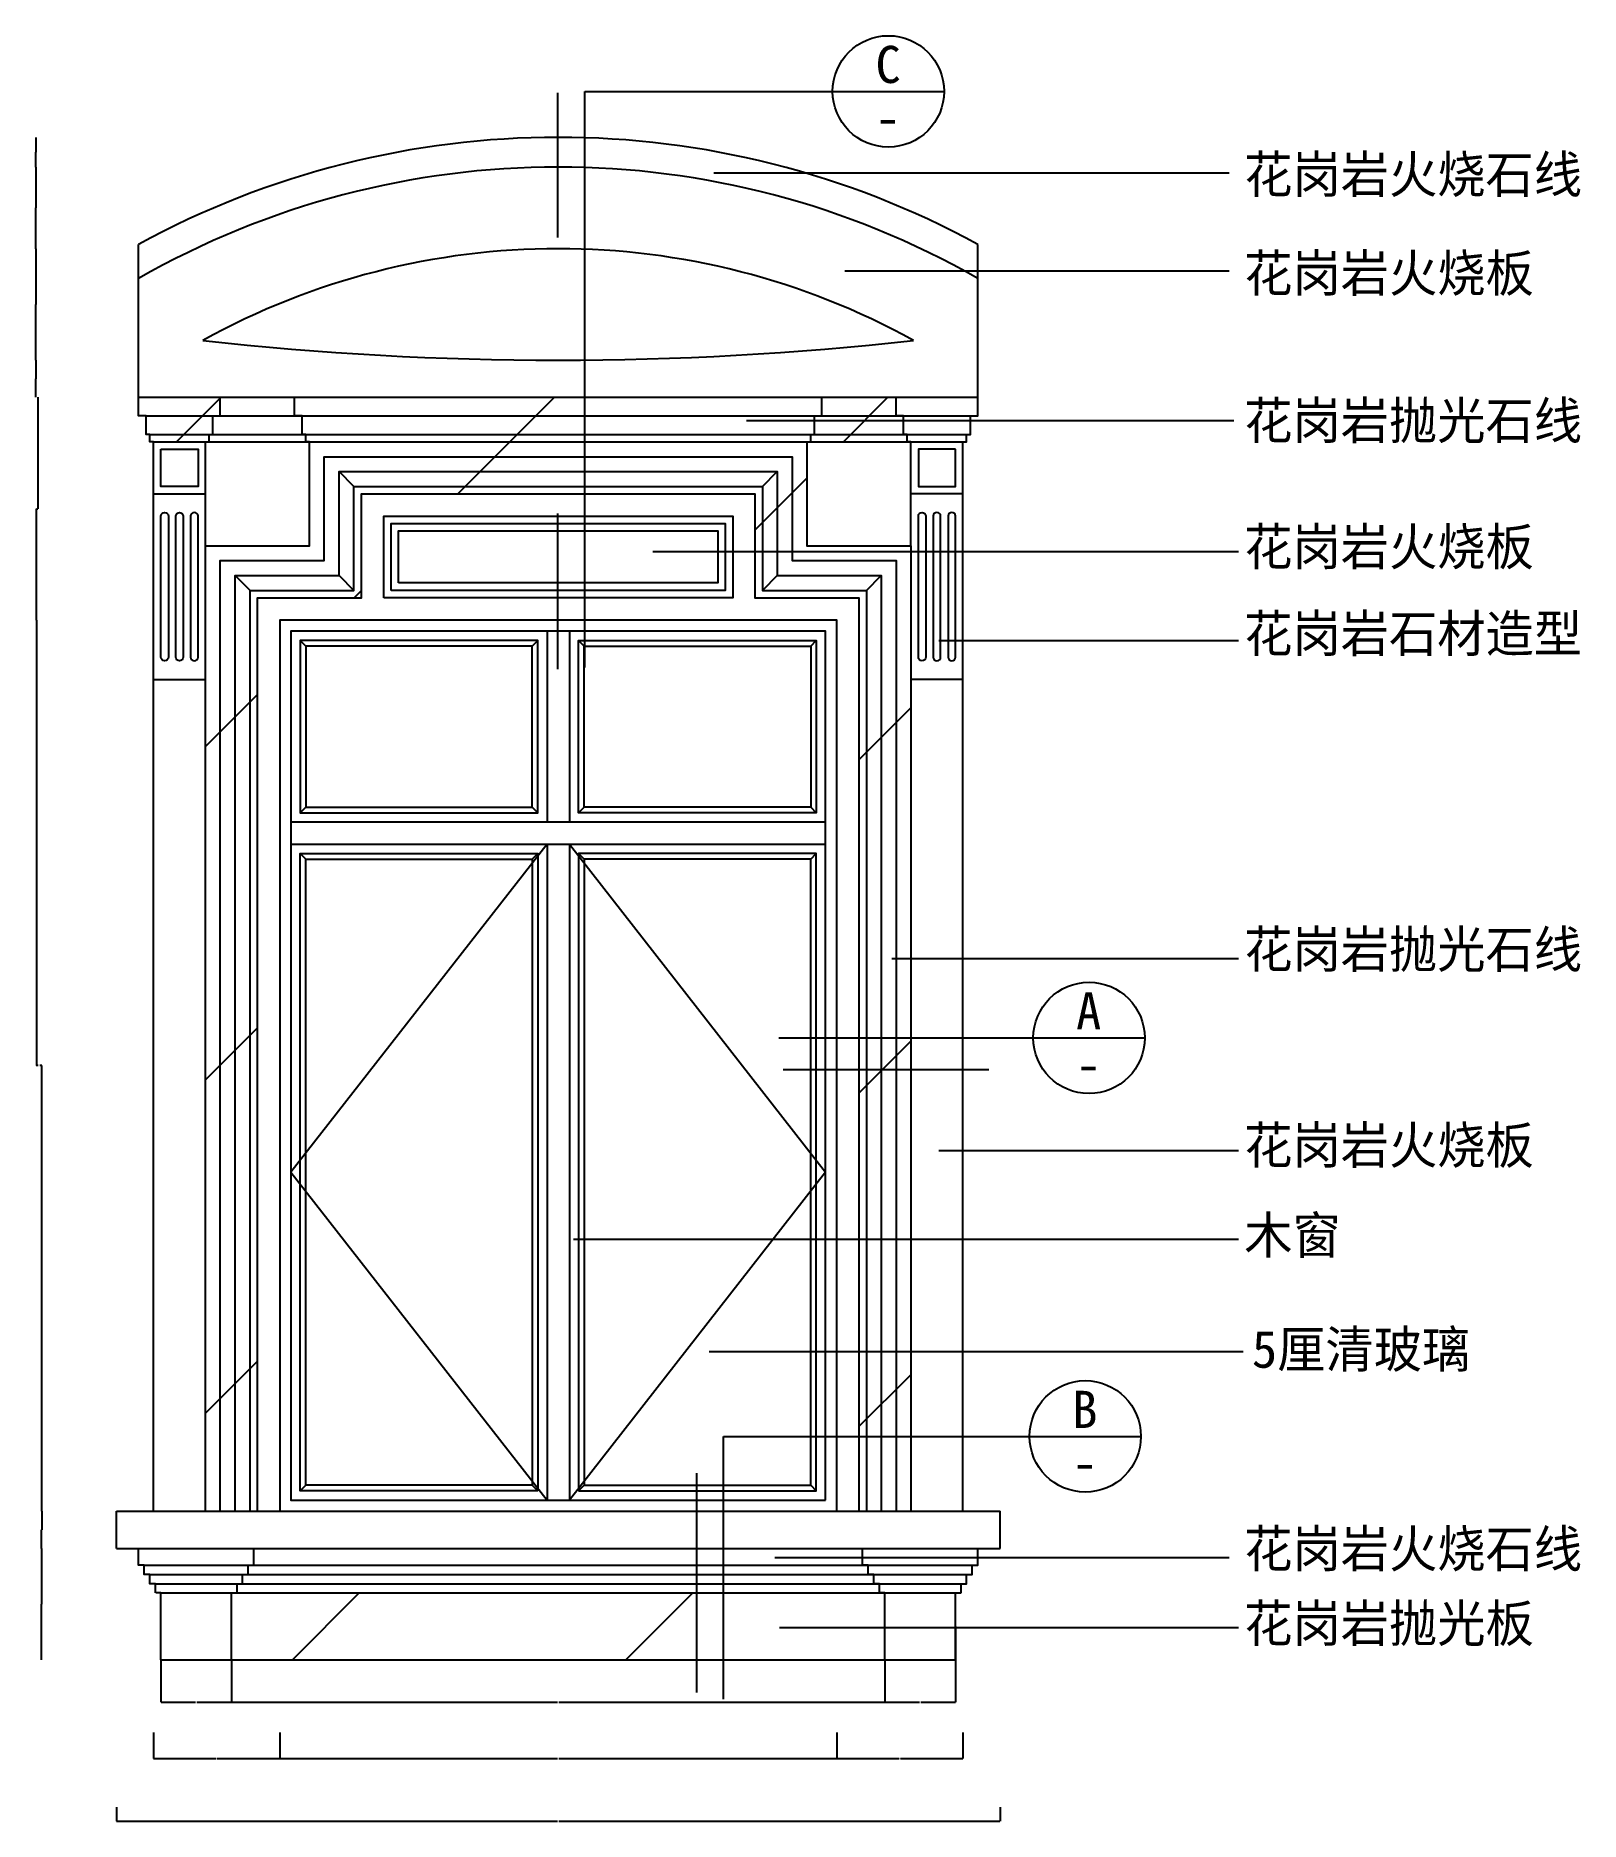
# Model space of a CAD drawing. Header units: metres. Extents: x 204 to 9002, y 227 to 11768.
# Drawn here: x 416 to 4576, y 6959 to 11768 of the extents above; entities that cross this region are included whole.
import ezdxf

# ---------------------------------------------------------------- set-up
doc = ezdxf.new("R2010")
doc.units = ezdxf.units.M
for name, color, linetype in [('3', 3, 'Continuous'), ('4', 4, 'Continuous'), ('7', 7, 'Continuous'), ('BH', 3, 'Continuous'), ('DIM', 3, 'Continuous'), ('TEXT', 3, 'Continuous')]:
    doc.layers.add(name, color=color, linetype=linetype)
doc.dimstyles.get("Standard").update_dxf_attribs({"dimtxt": 2.5, "dimasz": 2.5, "dimexe": 1.25, "dimexo": 0.625, "dimtad": 1, "dimcen": 2.5, "dimazin": 3, "dimtfac": 1, "dimtmove": 0, "dimatfit": 3})

msp = doc.modelspace()

# ---------------------------------------------------------------- texts
at = {"layer": 'DIM'}
for s, p in [('C', (2678.04, 11640.25)), ('-', (2677.51, 11496.93)), ('A', (3218.22, 9091.3)), ('-', (3217.96, 8947.97)), ('B', (3208.05, 8018.26)), ('-', (3207.79, 7874.94))]:
    msp.add_text(s, height=100, dxfattribs=at).set_placement(p)
at = {"layer": 'TEXT'}
for s, p in [('花岗岩火烧石线', (3671.11, 11344.18)), ('花岗岩火烧板', (3671.11, 11078.15)), ('花岗岩抛光石线', (3671.11, 10681.33)), ('花岗岩火烧板', (3671.11, 10341.45)), ('花岗岩石材造型', (3671.11, 10107.66)), ('花岗岩抛光石线', (3671.11, 9257.37)), ('花岗岩火烧板', (3671.11, 8729.75)), ('木窗', (3671.11, 8487.36)), ('5厘清玻璃', (3691.87, 8180.25)), ('花岗岩火烧石线', (3671.11, 7642.85)), ('花岗岩抛光板', (3671.11, 7441.97))]:
    msp.add_text(s, height=100, dxfattribs=at).set_placement(p)

# ---------------------------------------------------------------- blocks, each defined once
blk = doc.blocks.new('*D29')
for p, q in [((416.87, 11493.89), (416.87, 11453.89)), ((416.62, 11453.89), (416.37, 11453.89)), ((416.87, 11413.89), (416.87, 11453.89)), ((416.87, 11453.89), (416.87, 11453.89)), ((417.12, 11453.89), (417.37, 11453.89))]:
    blk.add_line(p, q)
at = {"layer": 'Defpoints'}
for p in [(416.87, 11493.89), (416.87, 11453.89), (416.87, 11413.89)]:
    blk.add_point(p, dxfattribs=at)
at = {"layer": 'DIM', "insert": (416.87, 11455.015), "char_height": 1, "attachment_point": 5}
blk.add_mtext('0', dxfattribs=at)
blk = doc.blocks.new('*D30')
for p, q in [((416.87, 11413.89), (416.87, 11303.89)), ((416.62, 11303.89), (416.37, 11303.89)), ((416.87, 11193.89), (416.87, 11303.89)), ((416.87, 11303.89), (416.87, 11303.89)), ((417.12, 11303.89), (417.37, 11303.89))]:
    blk.add_line(p, q)
at = {"layer": 'Defpoints'}
for p in [(416.87, 11413.89), (416.87, 11303.89), (416.87, 11193.89)]:
    blk.add_point(p, dxfattribs=at)
at = {"layer": 'DIM', "insert": (416.87, 11305.015), "char_height": 1, "attachment_point": 5}
blk.add_mtext('0', dxfattribs=at)
blk = doc.blocks.new('*D31')
for p, q in [((418.16, 10193.89), (418.16, 8993.89)), ((422.795, 8993.89), (417.91, 8993.89)), ((432.68, 8993.89), (427.795, 8993.89)), ((432.43, 7793.89), (432.43, 8993.89))]:
    blk.add_line(p, q)
at = {"layer": 'Defpoints'}
for p in [(418.16, 10193.89), (432.43, 8993.89), (432.43, 7793.89)]:
    blk.add_point(p, dxfattribs=at)
at = {"layer": 'DIM', "insert": (425.295, 8993.89), "char_height": 1, "attachment_point": 5}
blk.add_mtext('14,27', dxfattribs=at)
blk = doc.blocks.new('*D32')
for p, q in [((432.43, 7793.89), (432.43, 7743.89)), ((431.33, 7743.89), (431.08, 7743.89)), ((431.58, 7693.89), (431.58, 7743.89)), ((431.58, 7743.89), (432.43, 7743.89)), ((432.68, 7743.89), (432.93, 7743.89))]:
    blk.add_line(p, q)
at = {"layer": 'Defpoints'}
for p in [(432.43, 7793.89), (431.58, 7743.89), (431.58, 7693.89)]:
    blk.add_point(p, dxfattribs=at)
at = {"layer": 'DIM', "insert": (432.005, 7745.015), "char_height": 1, "attachment_point": 5}
blk.add_mtext('0,85', dxfattribs=at)
blk = doc.blocks.new('*D33')
for p, q in [((431.58, 7693.89), (431.58, 7543.89)), ((431.33, 7543.89), (431.08, 7543.89)), ((431.58, 7393.89), (431.58, 7543.89)), ((431.58, 7543.89), (431.58, 7543.89)), ((431.83, 7543.89), (432.08, 7543.89))]:
    blk.add_line(p, q)
at = {"layer": 'Defpoints'}
for p in [(431.58, 7693.89), (431.58, 7543.89), (431.58, 7393.89)]:
    blk.add_point(p, dxfattribs=at)
at = {"layer": 'DIM', "insert": (431.58, 7545.015), "char_height": 1, "attachment_point": 5}
blk.add_mtext('0', dxfattribs=at)
blk = doc.blocks.new('*D34')
for p, q in [((422.32, 10793.89), (422.32, 10493.89)), ((418.16, 10193.89), (418.16, 10493.89)), ((418.41, 10493.89), (422.07, 10493.89))]:
    blk.add_line(p, q)
at = {"layer": 'Defpoints'}
for p in [(422.32, 10793.89), (418.16, 10493.89), (418.16, 10193.89)]:
    blk.add_point(p, dxfattribs=at)
at = {"layer": 'DIM', "insert": (420.24, 10495.015), "char_height": 1, "attachment_point": 5}
blk.add_mtext('4,16', dxfattribs=at)
blk = doc.blocks.new('*D35')
for p, q in [((416.87, 11193.89), (416.87, 11043.89)), ((416.62, 11043.89), (416.37, 11043.89)), ((416.87, 10893.89), (416.87, 11043.89)), ((416.87, 11043.89), (416.87, 11043.89)), ((417.12, 11043.89), (417.37, 11043.89))]:
    blk.add_line(p, q)
at = {"layer": 'Defpoints'}
for p in [(416.87, 11193.89), (416.87, 11043.89), (416.87, 10893.89)]:
    blk.add_point(p, dxfattribs=at)
at = {"layer": 'DIM', "insert": (416.87, 11045.015), "char_height": 1, "attachment_point": 5}
blk.add_mtext('0', dxfattribs=at)
blk = doc.blocks.new('*D36')
for p, q in [((416.87, 10893.89), (416.87, 10843.89)), ((416.62, 10843.89), (416.37, 10843.89)), ((416.87, 10793.89), (416.87, 10843.89)), ((416.87, 10843.89), (416.87, 10843.89)), ((417.12, 10843.89), (417.37, 10843.89))]:
    blk.add_line(p, q)
at = {"layer": 'Defpoints'}
for p in [(416.87, 10893.89), (416.87, 10843.89), (416.87, 10793.89)]:
    blk.add_point(p, dxfattribs=at)
at = {"layer": 'DIM', "insert": (416.87, 10845.015), "char_height": 1, "attachment_point": 5}
blk.add_mtext('0', dxfattribs=at)
blk = doc.blocks.new('*D37')
for p, q in [((943.56, 7393.89), (943.56, 7280.06)), ((2703.56, 7393.89), (2703.56, 7280.06)), ((943.81, 7280.06), (1821.56, 7280.06)), ((1825.56, 7280.06), (2703.31, 7280.06))]:
    blk.add_line(p, q)
at = {"layer": 'Defpoints'}
for p in [(943.56, 7393.89), (2703.56, 7393.89), (943.56, 7280.06)]:
    blk.add_point(p, dxfattribs=at)
at = {"layer": 'DIM', "insert": (1823.56, 7280.06), "char_height": 1, "attachment_point": 5}
blk.add_mtext('1760', dxfattribs=at)
blk = doc.blocks.new('*D39')
for p, q in [((1073.56, 7197.86), (1073.56, 7127.86)), ((2573.56, 7197.86), (2573.56, 7127.86)), ((1073.81, 7127.86), (1821.56, 7127.86)), ((1825.56, 7127.86), (2573.31, 7127.86))]:
    blk.add_line(p, q)
at = {"layer": 'Defpoints'}
for p in [(1073.56, 7197.86), (2573.56, 7197.86), (1073.56, 7127.86)]:
    blk.add_point(p, dxfattribs=at)
at = {"layer": 'DIM', "insert": (1823.56, 7127.86), "char_height": 1, "attachment_point": 5}
blk.add_mtext('1500', dxfattribs=at)
blk = doc.blocks.new('*D40')
for p, q in [((733.56, 7197.86), (733.56, 7127.86)), ((1073.56, 7197.86), (1073.56, 7127.86)), ((733.81, 7127.86), (902.06, 7127.86)), ((905.06, 7127.86), (1073.31, 7127.86))]:
    blk.add_line(p, q)
at = {"layer": 'Defpoints'}
for p in [(733.56, 7197.86), (1073.56, 7197.86), (733.56, 7127.86)]:
    blk.add_point(p, dxfattribs=at)
at = {"layer": 'DIM', "insert": (903.56, 7127.86), "char_height": 1, "attachment_point": 5}
blk.add_mtext('340', dxfattribs=at)
blk = doc.blocks.new('*D41')
for p, q in [((753.56, 7393.89), (753.56, 7280.06)), ((943.56, 7393.89), (943.56, 7280.06)), ((753.81, 7280.06), (847.06, 7280.06)), ((850.06, 7280.06), (943.31, 7280.06))]:
    blk.add_line(p, q)
at = {"layer": 'Defpoints'}
for p in [(753.56, 7393.89), (943.56, 7393.89), (753.56, 7280.06)]:
    blk.add_point(p, dxfattribs=at)
at = {"layer": 'DIM', "insert": (848.56, 7280.06), "char_height": 1, "attachment_point": 5}
blk.add_mtext('190', dxfattribs=at)
blk = doc.blocks.new('*D42')
for p, q in [((2573.56, 7197.86), (2573.56, 7127.86)), ((2913.56, 7197.86), (2913.56, 7127.86)), ((2573.81, 7127.86), (2742.06, 7127.86)), ((2745.06, 7127.86), (2913.31, 7127.86))]:
    blk.add_line(p, q)
at = {"layer": 'Defpoints'}
for p in [(2573.56, 7197.86), (2913.56, 7197.86), (2573.56, 7127.86)]:
    blk.add_point(p, dxfattribs=at)
at = {"layer": 'DIM', "insert": (2743.56, 7127.86), "char_height": 1, "attachment_point": 5}
blk.add_mtext('340', dxfattribs=at)
blk = doc.blocks.new('*D43')
for p, q in [((2893.56, 7483.89), (2893.56, 7280.06)), ((2703.56, 7393.89), (2703.56, 7280.06)), ((2703.81, 7280.06), (2797.06, 7280.06)), ((2800.06, 7280.06), (2893.31, 7280.06))]:
    blk.add_line(p, q)
at = {"layer": 'Defpoints'}
for p in [(2893.56, 7483.89), (2703.56, 7393.89), (2703.56, 7280.06)]:
    blk.add_point(p, dxfattribs=at)
at = {"layer": 'DIM', "insert": (2798.56, 7280.06), "char_height": 1, "attachment_point": 5}
blk.add_mtext('190', dxfattribs=at)
blk = doc.blocks.new('*D38')
for p, q in [((633.56, 6996.62), (633.56, 6959.63)), ((3013.56, 6996.62), (3013.56, 6959.63)), ((633.81, 6959.63), (1821.56, 6959.63)), ((1825.56, 6959.63), (3013.31, 6959.63))]:
    blk.add_line(p, q)
at = {"layer": 'Defpoints'}
for p in [(633.56, 6996.62), (3013.56, 6996.62), (633.56, 6959.63)]:
    blk.add_point(p, dxfattribs=at)
at = {"layer": 'DIM', "insert": (1823.56, 6959.63), "char_height": 1, "attachment_point": 5}
blk.add_mtext('2380', dxfattribs=at)

# ---------------------------------------------------------------- dimensions: what is measured, and where the dimension line sits
at = {"layer": 'DIM'}
for base, p1, p2, picture, middle in [((416.87, 11453.89), (416.87, 11413.89), (416.87, 11493.89), '*D29', (416.87, 11455.015)), ((416.87, 11303.89), (416.87, 11193.89), (416.87, 11413.89), '*D30', (416.87, 11305.015)), ((416.87, 11043.89), (416.87, 10893.89), (416.87, 11193.89), '*D35', (416.87, 11045.015)), ((416.87, 10843.89), (416.87, 10793.89), (416.87, 10893.89), '*D36', (416.87, 10845.015)), ((418.16, 10493.89), (418.16, 10193.89), (422.32, 10793.89), '*D34', (420.24, 10495.015)), ((432.43, 8993.89), (432.43, 7793.89), (418.16, 10193.89), '*D31', (425.295, 8993.89)), ((431.58, 7743.89), (431.58, 7693.89), (432.43, 7793.89), '*D32', (432.005, 7745.015)), ((431.58, 7543.89), (431.58, 7393.89), (431.58, 7693.89), '*D33', (431.58, 7545.015)), ((2703.56, 7280.06), (2703.56, 7393.89), (2893.56, 7483.89), '*D43', (2798.56, 7280.06)), ((753.56, 7280.06), (753.56, 7393.89), (943.56, 7393.89), '*D41', (848.56, 7280.06)), ((943.56, 7280.06), (943.56, 7393.89), (2703.56, 7393.89), '*D37', (1823.56, 7280.06)), ((733.56, 7127.86), (733.56, 7197.86), (1073.56, 7197.86), '*D40', (903.56, 7127.86)), ((1073.56, 7127.86), (1073.56, 7197.86), (2573.56, 7197.86), '*D39', (1823.56, 7127.86)), ((2573.56, 7127.86), (2573.56, 7197.86), (2913.56, 7197.86), '*D42', (2743.56, 7127.86)), ((633.56, 6959.63), (633.56, 6996.62), (3013.56, 6996.62), '*D38', (1823.56, 6959.63))]:
    dim = msp.add_linear_dim(base=base, p1=p1, p2=p2, dimstyle='Standard', dxfattribs=at)
    dim.commit()
    dim.dimension.update_dxf_attribs({"geometry": picture, "text_midpoint": middle})

# ---------------------------------------------------------------- hatches: boundary and pattern name
at = {"layer": 'BH'}
h = msp.add_hatch(dxfattribs=at)
h.set_pattern_fill('ANSI31', scale=200)
h.paths.add_polyline_path([(913.56, 10743.89), (913.56, 10793.89), (693.56, 10793.89), (693.56, 10743.89), (713.56, 10743.89)])
h.paths.add_polyline_path([(713.56, 10743.89), (713.56, 10693.89), (723.56, 10693.89), (893.56, 10693.89), (893.56, 10743.89)])
h.paths.add_polyline_path([(883.56, 10673.89), (883.56, 10693.89), (723.56, 10693.89), (723.56, 10673.89), (733.56, 10673.89)])
h.paths.add_polyline_path([(1143.56, 10673.89), (1143.56, 10693.89), (1133.56, 10693.89), (883.56, 10693.89), (883.56, 10673.89)])
h.paths.add_polyline_path([(1133.56, 10693.89), (1133.56, 10743.89), (1113.56, 10743.89), (893.56, 10743.89), (893.56, 10693.89)])
h.paths.add_polyline_path([(913.56, 10793.89), (913.56, 10743.89), (1113.56, 10743.89), (1113.56, 10793.89)])
h.paths.add_polyline_path([(2513.56, 10693.89), (2513.56, 10743.89), (1133.56, 10743.89), (1133.56, 10693.89), (1143.56, 10693.89)])
h.paths.add_polyline_path([(1143.56, 10693.89), (1143.56, 10673.89), (1153.56, 10673.89), (2503.56, 10673.89), (2503.56, 10693.89)])
h.paths.add_polyline_path([(2533.56, 10743.89), (2533.56, 10793.89), (1113.56, 10793.89), (1113.56, 10743.89), (1133.56, 10743.89)])
h.paths.add_polyline_path([(2533.56, 10793.89), (2533.56, 10743.89), (2733.56, 10743.89), (2733.56, 10793.89)])
h.paths.add_polyline_path([(2753.56, 10693.89), (2753.56, 10743.89), (2733.56, 10743.89), (2513.56, 10743.89), (2513.56, 10693.89)])
h.paths.add_polyline_path([(2763.56, 10673.89), (2763.56, 10693.89), (2753.56, 10693.89), (2503.56, 10693.89), (2503.56, 10673.89)])
h.paths.add_polyline_path([(2933.56, 10693.89), (2933.56, 10743.89), (2753.56, 10743.89), (2753.56, 10693.89), (2763.56, 10693.89)])
h.paths.add_polyline_path([(2923.56, 10673.89), (2923.56, 10693.89), (2763.56, 10693.89), (2763.56, 10673.89), (2773.56, 10673.89)])
h.paths.add_polyline_path([(2953.56, 10743.89), (2953.56, 10793.89), (2733.56, 10793.89), (2733.56, 10743.89), (2753.56, 10743.89)])
h = msp.add_hatch(dxfattribs=at)
h.set_pattern_fill('ANSI31', scale=200)
h.paths.add_polyline_path([(913.56, 10353.89), (1193.56, 10353.89), (1193.56, 10633.89), (2453.56, 10633.89), (2453.56, 10353.89), (2733.56, 10353.89), (2733.56, 7793.89), (2773.56, 7793.89), (2773.56, 10393.89), (2493.56, 10393.89), (2493.56, 10673.89), (1153.56, 10673.89), (1153.56, 10393.89), (873.56, 10393.89), (873.56, 7793.89), (913.56, 7793.89)])
h.paths.add_polyline_path([(953.56, 10313.89), (1233.56, 10313.89), (1233.56, 10593.89), (2413.56, 10593.89), (2413.56, 10313.89), (2693.56, 10313.89), (2693.56, 7793.89), (2733.56, 7793.89), (2733.56, 10353.89), (2453.56, 10353.89), (2453.56, 10633.89), (1193.56, 10633.89), (1193.56, 10353.89), (913.56, 10353.89), (913.56, 7793.89), (953.56, 7793.89)])
h.paths.add_polyline_path([(993.56, 10273.89), (1273.56, 10273.89), (1273.56, 10553.89), (2373.56, 10553.89), (2373.56, 10273.89), (2653.56, 10273.89), (2653.56, 7793.89), (2693.56, 7793.89), (2693.56, 10313.89), (2413.56, 10313.89), (2413.56, 10593.89), (1233.56, 10593.89), (1233.56, 10313.89), (953.56, 10313.89), (953.56, 7793.89), (993.56, 7793.89)])
h.paths.add_polyline_path([(1293.56, 10533.89), (2353.56, 10533.89), (2353.56, 10253.89), (2633.56, 10253.89), (2633.56, 7793.89), (2653.56, 7793.89), (2653.56, 10273.89), (2373.56, 10273.89), (2373.56, 10553.89), (1273.56, 10553.89), (1273.56, 10273.89), (993.56, 10273.89), (993.56, 7793.89), (1013.56, 7793.89), (1013.56, 10253.89), (1293.56, 10253.89)])
h = msp.add_hatch(dxfattribs=at)
h.set_pattern_fill('AR-RROOF', scale=400)
h.paths.add_polyline_path([(1753.56, 9690.21), (1753.56, 10123.89), (1143.56, 10123.89), (1143.56, 9690.21)])
h.paths.add_polyline_path([(1753.56, 9550.21), (1143.56, 9550.21), (1143.56, 7863.89), (1753.56, 7863.89)])
h.paths.add_polyline_path([(2503.56, 9550.21), (1893.56, 9550.21), (1893.56, 7863.89), (2503.56, 7863.89)])
h.paths.add_polyline_path([(2503.56, 9690.21), (2503.56, 10123.89), (1893.56, 10123.89), (1893.56, 9690.21)])
h = msp.add_hatch(dxfattribs=at)
h.set_pattern_fill('ANSI31', scale=200)
h.paths.add_polyline_path([(2703.56, 7393.89), (2703.56, 7573.89), (2689.64, 7573.89), (943.56, 7573.89), (943.56, 7393.89)])

# ---------------------------------------------------------------- linework, layer by layer
at = {"layer": '3'}
for p, q in [((1143.56, 10123.89), (1128.56, 10138.89)), ((1753.56, 10123.89), (1768.56, 10138.89)), ((1893.56, 10123.89), (1878.56, 10138.89)), ((2503.56, 10123.89), (2518.56, 10138.89)), ((1143.56, 9690.21), (1128.56, 9675.21)), ((2503.56, 9690.21), (2518.56, 9675.21)), ((1793.56, 9590.21), (1103.56, 8707.05)), ((1853.56, 9590.21), (2543.56, 8707.05)), ((1143.56, 9550.21), (1128.56, 9565.21)), ((1753.56, 9550.21), (1768.56, 9565.21)), ((1893.56, 9550.21), (1878.56, 9565.21)), ((2503.56, 9550.21), (2518.56, 9565.21)), ((1103.56, 8707.05), (1793.56, 7823.89)), ((2543.56, 8707.05), (1853.56, 7823.89)), ((1143.56, 7863.89), (1128.56, 7848.89)), ((1753.56, 7863.89), (1768.56, 7848.89)), ((1893.56, 7863.89), (1878.56, 7848.89)), ((2503.56, 7863.89), (2518.56, 7848.89))]:
    msp.add_line(p, q, dxfattribs=at)
for points in [[(993.56, 7793.89), (993.56, 10273.89), (1273.56, 10273.89), (1273.56, 10553.89), (2373.56, 10553.89), (2373.56, 10273.89), (2653.56, 10273.89), (2653.56, 7793.89)], [(1753.56, 9690.21), (1753.56, 10123.89), (1143.56, 10123.89), (1143.56, 9690.21), (1753.56, 9690.21), (1768.56, 9675.21), (1768.56, 10138.89), (1128.56, 10138.89), (1128.56, 9675.21), (1768.56, 9675.21)], [(1893.56, 9690.21), (1893.56, 10123.89), (2503.56, 10123.89), (2503.56, 9690.21), (1893.56, 9690.21), (1878.56, 9675.21), (1878.56, 10138.89), (2518.56, 10138.89), (2518.56, 9675.21), (1878.56, 9675.21)]]:
    msp.add_lwpolyline(points, dxfattribs=at)
for points in [[(753.56, 10093.89), (753.56, 10473.89, -0.41), (763.56, 10483.89), (763.56, 10483.89, -0.41), (773.56, 10473.89), (773.56, 10093.89, -0.41), (763.56, 10083.89), (763.56, 10083.89, -0.41)], [(793.56, 10093.89), (793.56, 10473.89, -0.41), (803.56, 10483.89), (803.56, 10483.89, -0.41), (813.56, 10473.89), (813.56, 10093.89, -0.41), (803.56, 10083.89), (803.56, 10083.89, -0.41)], [(843.56, 10083.89), (843.56, 10083.89, 0.41), (853.56, 10093.89), (853.56, 10473.89, 0.41), (843.56, 10483.89), (843.56, 10483.89, 0.41), (833.56, 10473.89), (833.56, 10093.89, 0.41)], [(2803.56, 10083.89), (2803.56, 10083.89, -0.41), (2793.56, 10093.89), (2793.56, 10473.89, -0.41), (2803.56, 10483.89), (2803.56, 10483.89, -0.41), (2813.56, 10473.89), (2813.56, 10093.89, -0.41)], [(2853.56, 10093.89), (2853.56, 10473.89, 0.41), (2843.56, 10483.89), (2843.56, 10483.89, 0.41), (2833.56, 10473.89), (2833.56, 10093.89, 0.41), (2843.56, 10083.89), (2843.56, 10083.89, 0.41)], [(2893.56, 10093.89), (2893.56, 10473.89, 0.41), (2883.56, 10483.89), (2883.56, 10483.89, 0.41), (2873.56, 10473.89), (2873.56, 10093.89, 0.41), (2883.56, 10083.89), (2883.56, 10083.89, 0.41)]]:
    msp.add_lwpolyline(points, format="xyb", close=True, dxfattribs=at)
for points in [[(1768.56, 7848.89), (1128.56, 7848.89), (1128.56, 9565.21), (1768.56, 9565.21), (1768.56, 7848.89)], [(1753.56, 7863.89), (1143.56, 7863.89), (1143.56, 9550.21), (1753.56, 9550.21), (1753.56, 7863.89)], [(1878.56, 7848.89), (2518.56, 7848.89), (2518.56, 9565.21), (1878.56, 9565.21), (1878.56, 7848.89)], [(1893.56, 7863.89), (2503.56, 7863.89), (2503.56, 9550.21), (1893.56, 9550.21), (1893.56, 7863.89)]]:
    msp.add_lwpolyline(points, close=True, dxfattribs=at)
at = {"layer": '4'}
for p, q in [((693.56, 10793.89), (693.56, 11205.52)), ((2953.56, 10793.89), (2953.56, 11205.52)), ((693.56, 10793.89), (2953.56, 10793.89)), ((733.56, 7793.89), (733.56, 10673.89)), ((733.56, 10673.89), (2923.56, 10673.89)), ((873.56, 10393.89), (873.56, 10673.89)), ((2773.56, 10393.89), (2773.56, 10673.89)), ((2913.56, 7793.89), (2913.56, 10673.89)), ((2913.56, 7793.89), (2913.56, 10673.89)), ((733.56, 10533.89), (873.56, 10533.89)), ((2913.56, 10533.89), (2773.56, 10533.89)), ((733.56, 10033.89), (873.56, 10033.89)), ((2913.56, 10033.89), (2773.56, 10033.89)), ((633.56, 7793.89), (3013.56, 7793.89)), ((633.56, 7693.89), (633.56, 7793.89)), ((3013.56, 7693.89), (3013.56, 7793.89)), ((633.56, 7693.89), (3013.56, 7693.89)), ((753.56, 7573.89), (739.64, 7573.89)), ((753.56, 7573.89), (2908.56, 7573.89)), ((753.56, 7393.89), (753.56, 7573.89)), ((943.56, 7573.89), (957.48, 7573.89)), ((943.56, 7393.89), (943.56, 7573.89)), ((2703.56, 7573.89), (2689.64, 7573.89)), ((2703.56, 7393.89), (2703.56, 7573.89)), ((2893.56, 7573.89), (2907.48, 7573.89)), ((2893.56, 7393.89), (2893.56, 7573.89)), ((753.56, 7393.89), (2893.56, 7393.89))]:
    msp.add_line(p, q, dxfattribs=at)
for points in [[(733.56, 10673.89), (723.56, 10673.89), (723.56, 10693.89), (713.56, 10693.89), (713.56, 10743.89), (693.56, 10743.89), (693.56, 10793.89)], [(873.56, 10673.89), (883.56, 10673.89), (883.56, 10693.89), (893.56, 10693.89), (893.56, 10743.89), (913.56, 10743.89), (913.56, 10793.89)], [(1153.56, 10673.89), (1143.56, 10673.89), (1143.56, 10693.89), (1133.56, 10693.89), (1133.56, 10743.89), (1113.56, 10743.89), (1113.56, 10793.89)], [(2493.56, 10673.89), (2503.56, 10673.89), (2503.56, 10693.89), (2513.56, 10693.89), (2513.56, 10743.89), (2533.56, 10743.89), (2533.56, 10793.89)], [(2773.56, 10673.89), (2763.56, 10673.89), (2763.56, 10693.89), (2753.56, 10693.89), (2753.56, 10743.89), (2733.56, 10743.89), (2733.56, 10793.89)], [(2913.56, 10673.89), (2923.56, 10673.89), (2923.56, 10693.89), (2933.56, 10693.89), (2933.56, 10743.89), (2953.56, 10743.89), (2953.56, 10793.89)], [(873.56, 7793.89), (873.56, 10393.89), (1153.56, 10393.89), (1153.56, 10673.89), (2493.56, 10673.89), (2493.56, 10393.89), (2773.56, 10393.89), (2773.56, 7793.89)], [(1013.56, 7793.89), (1013.56, 10253.89), (1293.56, 10253.89), (1293.56, 10533.89), (2353.56, 10533.89), (2353.56, 10253.89), (2633.56, 10253.89), (2633.56, 7793.89)], [(2573.56, 7793.89), (2573.56, 10193.89), (1073.56, 10193.89), (1073.56, 7793.89)], [(738.56, 7573.89), (738.56, 7598.89), (723.56, 7598.89), (723.56, 7623.89), (708.56, 7623.89), (708.56, 7648.89), (693.56, 7648.89), (693.56, 7693.89)], [(958.56, 7573.89), (958.56, 7598.89), (973.56, 7598.89), (973.56, 7623.89), (988.56, 7623.89), (988.56, 7648.89), (1003.56, 7648.89), (1003.56, 7693.89)], [(2688.56, 7573.89), (2688.56, 7598.89), (2673.56, 7598.89), (2673.56, 7623.89), (2658.56, 7623.89), (2658.56, 7648.89), (2643.56, 7648.89), (2643.56, 7693.89)], [(2908.56, 7573.89), (2908.56, 7598.89), (2923.56, 7598.89), (2923.56, 7623.89), (2938.56, 7623.89), (2938.56, 7648.89), (2953.56, 7648.89), (2953.56, 7693.89)]]:
    msp.add_lwpolyline(points, dxfattribs=at)
msp.add_lwpolyline([(1353.56, 10253.89), (1353.56, 10473.89), (2293.56, 10473.89), (2293.56, 10253.89)], close=True, dxfattribs=at)
for radius, start, end in [(2358.17, 61.37, 118.63), (2278.17, 60.26, 119.74)]:
    msp.add_arc((1823.56, 9135.73), radius, start, end, dxfattribs=at)
at = {"layer": '7'}
for p, q in [((713.56, 10743.89), (2953.56, 10743.89)), ((723.56, 10693.89), (2933.56, 10693.89)), ((1273.56, 10553.89), (1233.56, 10593.89)), ((2373.56, 10553.89), (2413.56, 10593.89)), ((993.56, 10273.89), (953.56, 10313.89)), ((1233.56, 10313.89), (1273.56, 10273.89)), ((2413.56, 10313.89), (2373.56, 10273.89)), ((2653.56, 10273.89), (2693.56, 10313.89)), ((1793.56, 10163.89), (1793.56, 9650.21)), ((1853.56, 10163.89), (1853.56, 9650.21)), ((1103.56, 9650.21), (2543.56, 9650.21)), ((1103.56, 9590.21), (2543.56, 9590.21)), ((1793.56, 9590.21), (1793.56, 7823.89)), ((1853.56, 9590.21), (1853.56, 7823.89)), ((708.56, 7648.89), (2938.56, 7648.89)), ((723.56, 7623.89), (2923.56, 7623.89)), ((738.56, 7598.89), (2908.56, 7598.89))]:
    msp.add_line(p, q, dxfattribs=at)
for points in [[(753.56, 10653.89), (853.56, 10653.89), (853.56, 10553.89), (753.56, 10553.89)], [(2893.56, 10653.89), (2793.56, 10653.89), (2793.56, 10553.89), (2893.56, 10553.89)], [(1373.56, 10273.89), (1373.56, 10453.89), (2273.56, 10453.89), (2273.56, 10273.89)], [(1393.56, 10293.89), (1393.56, 10433.89), (2253.56, 10433.89), (2253.56, 10293.89)], [(2543.56, 7823.89), (2543.56, 10163.89), (1103.56, 10163.89), (1103.56, 7823.89), (2543.56, 7823.89)]]:
    msp.add_lwpolyline(points, close=True, dxfattribs=at)
for points in [[(913.56, 7793.89), (913.56, 10353.89), (1193.56, 10353.89), (1193.56, 10633.89), (2453.56, 10633.89), (2453.56, 10353.89), (2733.56, 10353.89), (2733.56, 7793.89)], [(953.56, 7793.89), (953.56, 10313.89), (1233.56, 10313.89), (1233.56, 10593.89), (2413.56, 10593.89), (2413.56, 10313.89), (2693.56, 10313.89), (2693.56, 7793.89)]]:
    msp.add_lwpolyline(points, dxfattribs=at)
for centre, radius, start, end in [((1823.56, 9215.73), 1978.17, 61.06, 118.94), ((1823.56, 19558.53), 8664.64, 263.66, 276.34)]:
    msp.add_arc(centre, radius, start, end, dxfattribs=at)
at = {"layer": 'DIM'}
for p, q in [((1823.02, 11224.4), (1823.02, 11613.51)), ((1895.2, 10066.25), (1895.2, 11617.59)), ((1895.2, 11617.59), (2562.75, 11617.59)), ((1823.02, 10061.74), (1823.02, 10481.2)), ((2418.22, 9068.63), (3103.2, 9068.63)), ((2429.6, 8983.24), (2983.72, 8983.24)), ((2269.04, 7995.6), (3093.03, 7995.6)), ((2269.04, 7287.56), (2269.04, 7995.6)), ((2196.86, 7305.83), (2196.86, 7896.15))]:
    msp.add_line(p, q, dxfattribs=at)
for points in [[(2562.75, 11617.59), (2862.75, 11617.59)], [(3103.2, 9068.63), (3403.2, 9068.63)], [(3093.03, 7995.6), (3393.03, 7995.6)]]:
    msp.add_lwpolyline(points, dxfattribs=at)
for centre in [(2712.75, 11617.59), (3253.2, 9068.63), (3243.03, 7995.6)]:
    msp.add_circle(centre, 150, dxfattribs=at)

msp.set_redraw_order([(e.dxf.handle, doc.entitydb.next_handle()) for e in msp.query("TEXT MTEXT ATTDEF DIMENSION ARC_DIMENSION")])  # texts and dimensions are drawn at this point

# ---------------------------------------------------------------- leaders
for points in [[(2242.78, 11398.61), (3630.36, 11398.61)], [(2595.98, 11134.07), (3630.36, 11134.07)], [(2331.08, 10730.95), (3642.98, 10730.95)], [(2078.79, 10378.22), (3655.59, 10378.22)], [(2848.27, 10138.87), (3655.59, 10138.87)], [(2722.13, 9282.24), (3655.59, 9282.24)], [(2848.27, 8765.74), (3655.59, 8765.74)], [(1864.35, 8526.39), (3655.59, 8526.39)], [(2230.17, 8224.05), (3668.21, 8224.05)], [(2406.77, 7669.76), (3630.36, 7669.76)], [(2419.38, 7480.8), (3655.59, 7480.8)]]:
    msp.add_leader(points, dimstyle='Standard', dxfattribs=at)

doc.saveas('drawing.dxf')
